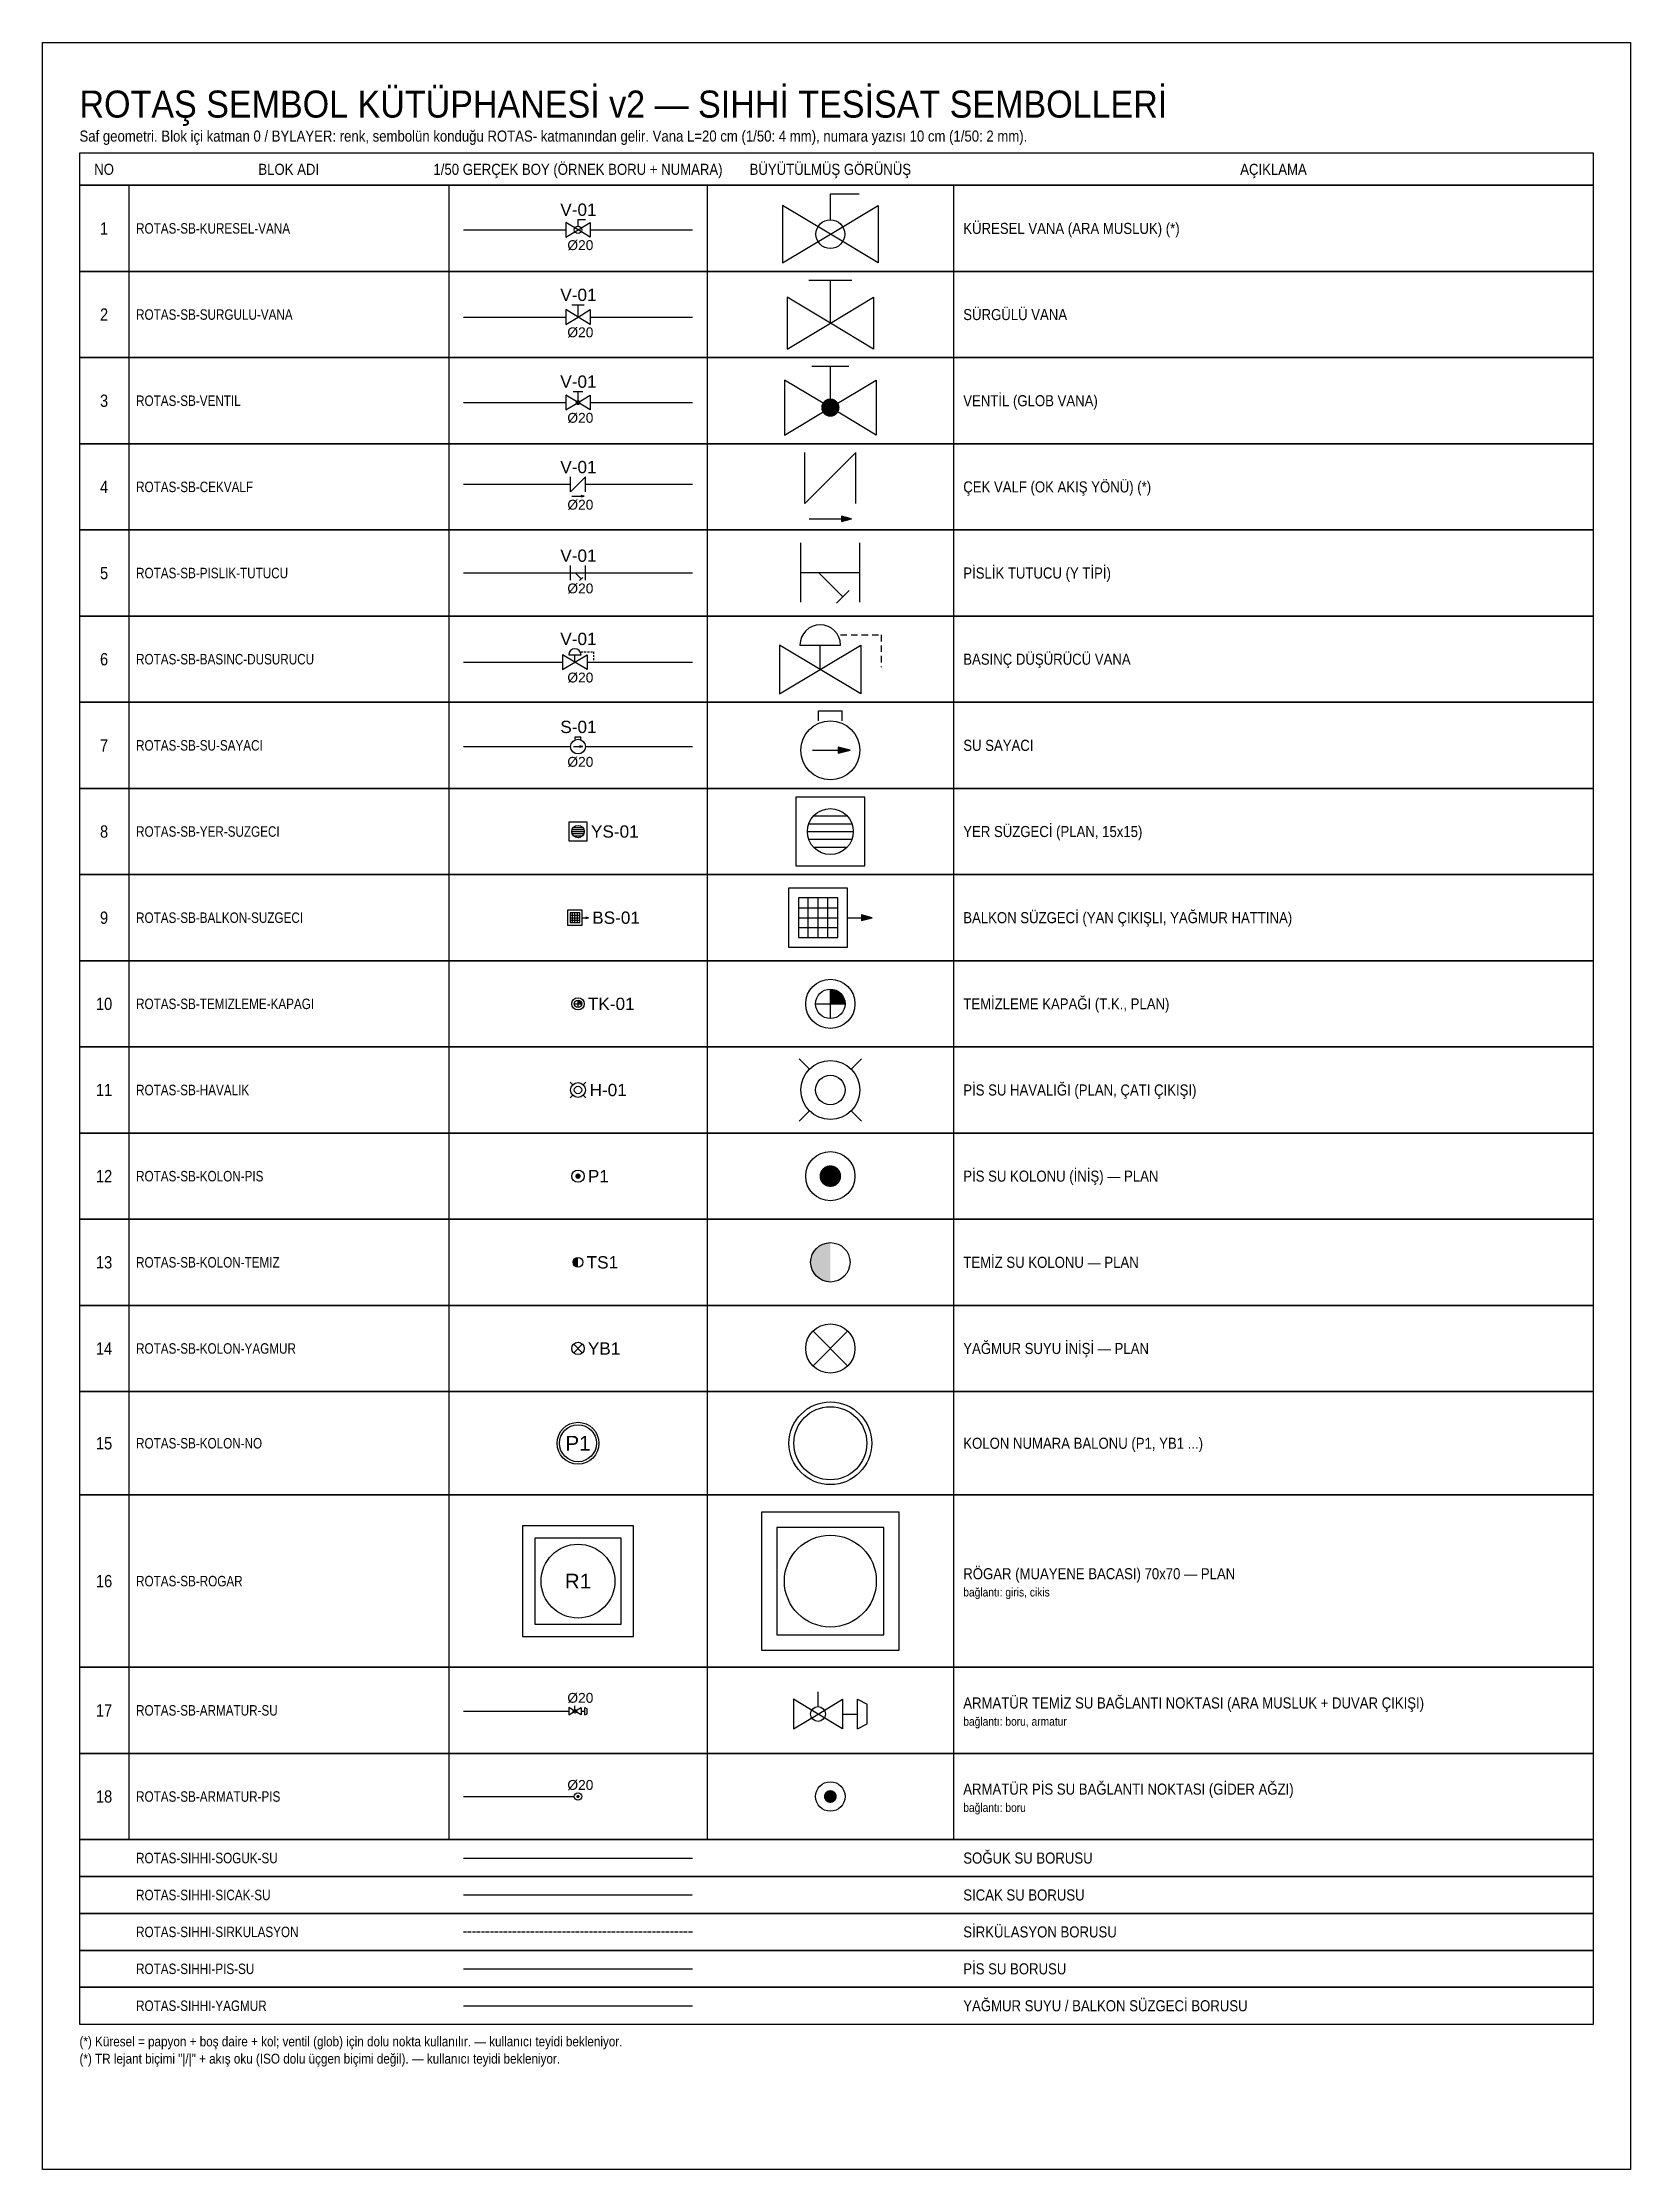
# Model space of a CAD drawing. Header units: centimetres. Extents: x -30 to 10455, y -1638 to 90.
# Drawn here: x -30 to 1260, y -1638 to 90 of the extents above; entities that cross this region are included whole.
import ezdxf
from ezdxf.enums import TextEntityAlignment as Align

# ---------------------------------------------------------------- set-up
doc = ezdxf.new("R2010")
doc.units = ezdxf.units.CM
doc.linetypes.add('DASHDOT', pattern=[3.556, 2.54, -0.508, 0, -0.508])
doc.linetypes.add('DASHED', pattern=[1.524, 1.27, -0.254])
for name, color, linetype in [('ROTAS-LEJANT-BASLIK', 5, 'Continuous'), ('ROTAS-LEJANT-CERCEVE', 8, 'Continuous'), ('ROTAS-LEJANT-YAZI', 7, 'Continuous'), ('ROTAS-PAFTA', 8, 'Continuous'), ('ROTAS-SEMBOL-CAP', 3, 'Continuous'), ('ROTAS-SEMBOL-NO', 3, 'Continuous'), ('ROTAS-SIHHI-PIS-SU', 6, 'Continuous'), ('ROTAS-SIHHI-SEMBOL', 5, 'Continuous'), ('ROTAS-SIHHI-SICAK-SU', 1, 'DASHED'), ('ROTAS-SIHHI-SIRKULASYON', 31, 'DASHDOT'), ('ROTAS-SIHHI-SOGUK-SU', 5, 'Continuous'), ('ROTAS-SIHHI-YAGMUR', 3, 'Continuous')]:
    doc.layers.add(name, color=color, linetype=linetype)
doc.styles.add('ROTAS', font='arial.ttf')

msp = doc.modelspace()

# ---------------------------------------------------------------- texts
at = {"layer": 'ROTAS-LEJANT-BASLIK', "style": 'ROTAS', "width": 0.9}
msp.add_text('ROTAŞ SEMBOL KÜTÜPHANESİ v2 — SIHHİ TESİSAT SEMBOLLERİ', height=22, dxfattribs=at).set_placement((0, 40), align=Align.MIDDLE_LEFT)
at = {"layer": 'ROTAS-LEJANT-YAZI', "style": 'ROTAS'}
for s, height, width, p in [('Saf geometri. Blok içi katman 0 / BYLAYER: renk, sembolün konduğu ROTAS- katmanından gelir. Vana L=20 cm (1/50: 4 mm), numara yazısı 10 cm (1/50: 2 mm).', 9, 0.85, (0, 14)), ('ROTAS-SB-KURESEL-VANA', 8.5, 0.8, (46, -61)), ('KÜRESEL VANA (ARA MUSLUK) (*)', 9, 0.85, (718, -61)), ('ROTAS-SB-SURGULU-VANA', 8.5, 0.8, (46, -131)), ('SÜRGÜLÜ VANA', 9, 0.85, (718, -131)), ('ROTAS-SB-VENTIL', 8.5, 0.8, (46, -201)), ('VENTİL (GLOB VANA)', 9, 0.85, (718, -201)), ('ROTAS-SB-CEKVALF', 8.5, 0.8, (46, -271)), ('ÇEK VALF (OK AKIŞ YÖNÜ) (*)', 9, 0.85, (718, -271)), ('ROTAS-SB-PISLIK-TUTUCU', 8.5, 0.8, (46, -341)), ('PİSLİK TUTUCU (Y TİPİ)', 9, 0.85, (718, -341)), ('ROTAS-SB-BASINC-DUSURUCU', 8.5, 0.8, (46, -411)), ('BASINÇ DÜŞÜRÜCÜ VANA', 9, 0.85, (718, -411)), ('ROTAS-SB-SU-SAYACI', 8.5, 0.8, (46, -481)), ('SU SAYACI', 9, 0.85, (718, -481)), ('ROTAS-SB-YER-SUZGECI', 8.5, 0.8, (46, -551)), ('YER SÜZGECİ (PLAN, 15x15)', 9, 0.85, (718, -551)), ('ROTAS-SB-BALKON-SUZGECI', 8.5, 0.8, (46, -621)), ('BALKON SÜZGECİ (YAN ÇIKIŞLI, YAĞMUR HATTINA)', 9, 0.85, (718, -621)), ('ROTAS-SB-TEMIZLEME-KAPAGI', 8.5, 0.8, (46, -691)), ('TEMİZLEME KAPAĞI (T.K., PLAN)', 9, 0.85, (718, -691)), ('ROTAS-SB-HAVALIK', 8.5, 0.8, (46, -761)), ('PİS SU HAVALIĞI (PLAN, ÇATI ÇIKIŞI)', 9, 0.85, (718, -761)), ('ROTAS-SB-KOLON-PIS', 8.5, 0.8, (46, -831)), ('PİS SU KOLONU (İNİŞ) — PLAN', 9, 0.85, (718, -831)), ('ROTAS-SB-KOLON-TEMIZ', 8.5, 0.8, (46, -901)), ('TEMİZ SU KOLONU — PLAN', 9, 0.85, (718, -901)), ('ROTAS-SB-KOLON-YAGMUR', 8.5, 0.8, (46, -971)), ('YAĞMUR SUYU İNİŞİ — PLAN', 9, 0.85, (718, -971)), ('ROTAS-SB-KOLON-NO', 8.5, 0.8, (46, -1048)), ('KOLON NUMARA BALONU (P1, YB1 ...)', 9, 0.85, (718, -1048)), ('ROTAS-SB-ROGAR', 8.5, 0.8, (46, -1160)), ('RÖGAR (MUAYENE BACASI) 70x70 — PLAN', 9, 0.85, (718, -1154)), ('bağlantı: giris, cikis', 7, 0.85, (718, -1169)), ('ROTAS-SB-ARMATUR-SU', 8.5, 0.8, (46, -1265)), ('ARMATÜR TEMİZ SU BAĞLANTI NOKTASI (ARA MUSLUK + DUVAR ÇIKIŞI)', 9, 0.85, (718, -1259)), ('bağlantı: boru, armatur', 7, 0.85, (718, -1274)), ('ARMATÜR PİS SU BAĞLANTI NOKTASI (GİDER AĞZI)', 9, 0.85, (718, -1329)), ('ROTAS-SB-ARMATUR-PIS', 8.5, 0.8, (46, -1335)), ('bağlantı: boru', 7, 0.85, (718, -1344)), ('ROTAS-SIHHI-SOGUK-SU', 8.5, 0.8, (46, -1385)), ('SOĞUK SU BORUSU', 9, 0.85, (718, -1385)), ('ROTAS-SIHHI-SICAK-SU', 8.5, 0.8, (46, -1415)), ('SICAK SU BORUSU', 9, 0.85, (718, -1415)), ('ROTAS-SIHHI-SIRKULASYON', 8.5, 0.8, (46, -1445)), ('SİRKÜLASYON BORUSU', 9, 0.85, (718, -1445)), ('PİS SU BORUSU', 9, 0.85, (718, -1475)), ('ROTAS-SIHHI-PIS-SU', 8.5, 0.8, (46, -1475)), ('ROTAS-SIHHI-YAGMUR', 8.5, 0.8, (46, -1505)), ('YAĞMUR SUYU / BALKON SÜZGECİ BORUSU', 9, 0.85, (718, -1505)), ('(*) Küresel = papyon + boş daire + kol; ventil (glob) için dolu nokta kullanılır. — kullanıcı teyidi bekleniyor.', 8, 0.85, (0, -1534)), ('(*) TR lejant biçimi "|/|" + akış oku (ISO dolu üçgen biçimi değil). — kullanıcı teyidi bekleniyor.', 8, 0.85, (0, -1548))]:
    msp.add_text(s, height=height, dxfattribs=dict(at, width=width)).set_placement(p, align=Align.MIDDLE_LEFT)
at = {"layer": 'ROTAS-LEJANT-YAZI', "style": 'ROTAS', "width": 0.85}
for s, height, p in [('NO', 9, (20, -13)), ('BLOK ADI', 9, (170, -13)), ('1/50 GERÇEK BOY (ÖRNEK BORU + NUMARA)', 9, (405, -13)), ('BÜYÜTÜLMÜŞ GÖRÜNÜŞ', 9, (610, -13)), ('AÇIKLAMA', 9, (970, -13)), ('1', 10, (20, -61)), ('2', 10, (20, -131)), ('3', 10, (20, -201)), ('4', 10, (20, -271)), ('5', 10, (20, -341)), ('6', 10, (20, -411)), ('7', 10, (20, -481)), ('8', 10, (20, -551)), ('9', 10, (20, -621)), ('10', 10, (20, -691)), ('11', 10, (20, -761)), ('12', 10, (20, -831)), ('13', 10, (20, -901)), ('14', 10, (20, -971)), ('15', 10, (20, -1048)), ('16', 10, (20, -1160)), ('17', 10, (20, -1265)), ('18', 10, (20, -1335))]:
    msp.add_text(s, height=height, dxfattribs=at).set_placement(p, align=Align.MIDDLE_CENTER)

# ---------------------------------------------------------------- blocks, each defined once
blk = doc.blocks.new('ROTAS-SB-KURESEL-VANA')
for p, q in [((0, 3), (0, 8.4)), ((0, 8.4), (6, 8.4))]:
    blk.add_line(p, q)
for points in [[(-10, 6), (-10, -6), (0, 0)], [(10, 6), (10, -6), (0, 0)]]:
    blk.add_lwpolyline(points, close=True)
blk.add_circle((0, 0), 3)
at = {"style": 'ROTAS'}
for tag, p, height in [('NO', (12, 2.2), 10), ('CAP', (12, -9.8), 8)]:
    blk.add_attdef(tag, p, '', height=height, dxfattribs=at)
blk = doc.blocks.new('ROTAS-SB-SURGULU-VANA')
for p, q in [((-5, 10), (5, 10)), ((0, 0), (0, 10))]:
    blk.add_line(p, q)
for points in [[(-10, 6), (-10, -6), (0, 0)], [(10, 6), (10, -6), (0, 0)]]:
    blk.add_lwpolyline(points, close=True)
at = {"style": 'ROTAS'}
for tag, p, height in [('NO', (12, 3), 10), ('CAP', (12, -9), 8)]:
    blk.add_attdef(tag, p, '', height=height, dxfattribs=at)
blk = doc.blocks.new('ROTAS-SB-VENTIL')
h = blk.add_hatch(color=256)
h.dxf.hatch_style = 1
h.paths.add_polyline_path([(2, 0), (1.93, 0.52), (1.73, 1), (1.41, 1.41), (1, 1.73), (0.52, 1.93), (0, 2), (-0.52, 1.93), (-1, 1.73), (-1.41, 1.41), (-1.73, 1), (-1.93, 0.52), (-2, 0), (-1.93, -0.52), (-1.73, -1), (-1.41, -1.41), (-1, -1.73), (-0.52, -1.93), (0, -2), (0.52, -1.93), (1, -1.73), (1.41, -1.41), (1.73, -1), (1.93, -0.52)])
for p, q in [((-4, 9), (4, 9)), ((0, 2), (0, 9))]:
    blk.add_line(p, q)
for points in [[(-10, 6), (-10, -6), (0, 0)], [(10, 6), (10, -6), (0, 0)]]:
    blk.add_lwpolyline(points, close=True)
at = {"style": 'ROTAS'}
for tag, p, height in [('NO', (12, 2.5), 10), ('CAP', (12, -9.5), 8)]:
    blk.add_attdef(tag, p, '', height=height, dxfattribs=at)
blk = doc.blocks.new('ROTAS-SB-CEKVALF')
h = blk.add_hatch(color=256)
h.dxf.hatch_style = 1
h.paths.add_polyline_path([(5, -9.6), (2.6, -9), (2.6, -10.2)])
for p, q in [((-6, -6), (-6, 6)), ((-6, -6), (6, 6)), ((6, -6), (6, 6)), ((-5, -9.6), (5, -9.6))]:
    blk.add_line(p, q)
blk.add_lwpolyline([(5, -9.6), (2.6, -9), (2.6, -10.2)], close=True)
at = {"style": 'ROTAS'}
for tag, p, height in [('NO', (8, -1.1), 10), ('CAP', (8, -13.1), 8)]:
    blk.add_attdef(tag, p, '', height=height, dxfattribs=at)
blk = doc.blocks.new('ROTAS-SB-PISLIK-TUTUCU')
for p, q in [((-6, -6), (-6, 6)), ((6, -6), (6, 6)), ((-6, 0), (6, 0)), ((-2.4, 0), (2.55, -4.95)), ((1.28, -6.22), (3.82, -3.68))]:
    blk.add_line(p, q)
at = {"style": 'ROTAS'}
for tag, p, height in [('NO', (8, 0.89), 10), ('CAP', (8, -11.11), 8)]:
    blk.add_attdef(tag, p, '', height=height, dxfattribs=at)
blk = doc.blocks.new('ROTAS-SB-BASINC-DUSURUCU')
for p, q in [((-5, 6), (5, 6)), ((0, 0), (0, 6)), ((5, 8.5), (6.6, 8.5)), ((7.6, 8.5), (9.2, 8.5)), ((10.2, 8.5), (11.8, 8.5)), ((12.8, 8.5), (14.4, 8.5)), ((15, 8.5), (15, 6.9)), ((15, 5.9), (15, 4.3)), ((15, 3.3), (15, 1.7)), ((15, 0.7), (15, 0.5))]:
    blk.add_line(p, q)
for points in [[(-10, 6), (-10, -6), (0, 0)], [(10, 6), (10, -6), (0, 0)]]:
    blk.add_lwpolyline(points, close=True)
blk.add_arc((0, 6), 5, 0, 180)
at = {"style": 'ROTAS'}
for tag, p, height in [('NO', (17, 3.5), 10), ('CAP', (17, -8.5), 8)]:
    blk.add_attdef(tag, p, '', height=height, dxfattribs=at)
blk = doc.blocks.new('ROTAS-SB-SU-SAYACI')
h = blk.add_hatch(color=256)
h.dxf.hatch_style = 1
h.paths.add_polyline_path([(4, 0), (1.6, 0.6), (1.6, -0.6)])
for p, q in [((-2.4, 6), (-2.4, 8)), ((-2.4, 8), (2.4, 8)), ((2.4, 6), (2.4, 8)), ((-3.6, 0), (4, 0))]:
    blk.add_line(p, q)
blk.add_lwpolyline([(4, 0), (1.6, 0.6), (1.6, -0.6)], close=True)
blk.add_circle((0, 0), 6)
at = {"style": 'ROTAS'}
for tag, p, height in [('NO', (8, 2), 10), ('CAP', (8, -10), 8)]:
    blk.add_attdef(tag, p, '', height=height, dxfattribs=at)
blk = doc.blocks.new('ROTAS-SB-YER-SUZGECI')
for p, q in [((-5, 0), (5, 0)), ((-4.7, 1.7), (4.7, 1.7)), ((-3.67, 3.4), (3.67, 3.4)), ((-4.7, -1.7), (4.7, -1.7)), ((-3.67, -3.4), (3.67, -3.4))]:
    blk.add_line(p, q)
blk.add_lwpolyline([(-7.5, -7.5), (7.5, -7.5), (7.5, 7.5), (-7.5, 7.5)], close=True)
blk.add_circle((0, 0), 5)
at = {"style": 'ROTAS'}
for tag, p, height in [('NO', (9.5, 1), 10), ('CAP', (9.5, -11), 8)]:
    blk.add_attdef(tag, p, '', height=height, dxfattribs=at)
blk = doc.blocks.new('ROTAS-SB-BALKON-SUZGECI')
h = blk.add_hatch(color=256)
h.dxf.hatch_style = 1
h.paths.add_polyline_path([(11, 0), (8.8, 0.55), (8.8, -0.55)])
for p, q in [((-4, 2), (4, 2)), ((-4, 0), (4, 0)), ((-2, -4), (-2, 4)), ((0, -4), (0, 4)), ((2, -4), (2, 4)), ((6, 0), (11, 0)), ((-4, -2), (4, -2))]:
    blk.add_line(p, q)
for points in [[(-6, -6), (6, -6), (6, 6), (-6, 6)], [(-4, -4), (4, -4), (4, 4), (-4, 4)], [(11, 0), (8.8, 0.55), (8.8, -0.55)]]:
    blk.add_lwpolyline(points, close=True)
at = {"style": 'ROTAS'}
for tag, p, height in [('NO', (13, 1), 10), ('CAP', (13, -11), 8)]:
    blk.add_attdef(tag, p, '', height=height, dxfattribs=at)
blk = doc.blocks.new('ROTAS-SB-TEMIZLEME-KAPAGI')
h = blk.add_hatch(color=256)
h.dxf.hatch_style = 1
h.paths.add_polyline_path([(0, 0), (3, 0), (2.95, 0.52), (2.82, 1.03), (2.6, 1.5), (2.3, 1.93), (1.93, 2.3), (1.5, 2.6), (1.03, 2.82), (0.52, 2.95), (0, 3)])
for p, q in [((-3, 0), (3, 0)), ((0, -3), (0, 3))]:
    blk.add_line(p, q)
for radius in [5, 3]:
    blk.add_circle((0, 0), radius)
at = {"style": 'ROTAS'}
for tag, p, height in [('NO', (7, 1), 10), ('CAP', (7, -11), 8)]:
    blk.add_attdef(tag, p, '', height=height, dxfattribs=at)
blk = doc.blocks.new('ROTAS-SB-HAVALIK')
for p, q in [((-4.24, 4.24), (-6.36, 6.36)), ((4.24, 4.24), (6.36, 6.36)), ((-4.24, -4.24), (-6.36, -6.36)), ((4.24, -4.24), (6.36, -6.36))]:
    blk.add_line(p, q)
for radius in [6, 3]:
    blk.add_circle((0, 0), radius)
at = {"style": 'ROTAS'}
for tag, p, height in [('NO', (8.36, 1), 10), ('CAP', (8.36, -11), 8)]:
    blk.add_attdef(tag, p, '', height=height, dxfattribs=at)
blk = doc.blocks.new('ROTAS-SB-KOLON-PIS')
h = blk.add_hatch(color=256)
h.dxf.hatch_style = 1
h.paths.add_polyline_path([(2.2, 0), (2.13, 0.57), (1.91, 1.1), (1.56, 1.56), (1.1, 1.91), (0.57, 2.13), (0, 2.2), (-0.57, 2.13), (-1.1, 1.91), (-1.56, 1.56), (-1.91, 1.1), (-2.13, 0.57), (-2.2, 0), (-2.13, -0.57), (-1.91, -1.1), (-1.56, -1.56), (-1.1, -1.91), (-0.57, -2.13), (0, -2.2), (0.57, -2.13), (1.1, -1.91), (1.56, -1.56), (1.91, -1.1), (2.13, -0.57)])
blk.add_circle((0, 0), 5)
at = {"style": 'ROTAS'}
for tag, p, height in [('NO', (7, 1), 10), ('CAP', (7, -11), 8)]:
    blk.add_attdef(tag, p, '', height=height, dxfattribs=at)
blk = doc.blocks.new('ROTAS-SB-KOLON-TEMIZ')
h = blk.add_hatch(color=256)
h.dxf.hatch_style = 1
h.paths.add_polyline_path([(0, 0), (0, 4), (-1.04, 3.86), (-2, 3.46), (-2.83, 2.83), (-3.46, 2), (-3.86, 1.04), (-4, 0), (-3.86, -1.04), (-3.46, -2), (-2.83, -2.83), (-2, -3.46), (-1.04, -3.86), (0, -4)])
blk.add_circle((0, 0), 4)
at = {"style": 'ROTAS'}
for tag, p, height in [('NO', (6, 1), 10), ('CAP', (6, -11), 8)]:
    blk.add_attdef(tag, p, '', height=height, dxfattribs=at)
blk = doc.blocks.new('ROTAS-SB-KOLON-YAGMUR')
for p, q in [((-3.5, -3.5), (3.5, 3.5)), ((-3.5, 3.5), (3.5, -3.5))]:
    blk.add_line(p, q)
blk.add_circle((0, 0), 5)
at = {"style": 'ROTAS'}
for tag, p, height in [('NO', (7, 1), 10), ('CAP', (7, -11), 8)]:
    blk.add_attdef(tag, p, '', height=height, dxfattribs=at)
blk = doc.blocks.new('ROTAS-SB-KOLON-NO')
for radius in [17, 15]:
    blk.add_circle((0, 0), radius)
at = {"style": 'ROTAS'}
for tag, p, height in [('NO', (19, 1), 10), ('CAP', (19, -11), 8)]:
    blk.add_attdef(tag, p, '', height=height, dxfattribs=at)
blk = doc.blocks.new('ROTAS-SB-ROGAR')
for points in [[(-45, -45), (45, -45), (45, 45), (-45, 45)], [(-35, -35), (35, -35), (35, 35), (-35, 35)]]:
    blk.add_lwpolyline(points, close=True)
blk.add_circle((0, 0), 30)
at = {"style": 'ROTAS'}
for tag, p, height in [('NO', (47, 1), 10), ('CAP', (47, -11), 8)]:
    blk.add_attdef(tag, p, '', height=height, dxfattribs=at)
blk = doc.blocks.new('ROTAS-SB-ARMATUR-SU')
for p, q in [((-5, 1.5), (-5, 4.5)), ((0, 0), (3, 0)), ((3, -3), (3, 3)), ((3, 3), (5, 2)), ((5, -2), (5, 2)), ((3, -3), (5, -2))]:
    blk.add_line(p, q)
for points in [[(-10, 3), (-10, -3), (-5, 0)], [(0, 3), (0, -3), (-5, 0)]]:
    blk.add_lwpolyline(points, close=True)
blk.add_circle((-5, 0), 1.5)
at = {"style": 'ROTAS'}
for tag, p, height in [('NO', (7, 1.75), 10), ('CAP', (7, -10.25), 8)]:
    blk.add_attdef(tag, p, '', height=height, dxfattribs=at)
blk = doc.blocks.new('ROTAS-SB-ARMATUR-PIS')
h = blk.add_hatch(color=256)
h.dxf.hatch_style = 1
h.paths.add_polyline_path([(1.3, 0), (1.26, 0.34), (1.13, 0.65), (0.92, 0.92), (0.65, 1.13), (0.34, 1.26), (0, 1.3), (-0.34, 1.26), (-0.65, 1.13), (-0.92, 0.92), (-1.13, 0.65), (-1.26, 0.34), (-1.3, 0), (-1.26, -0.34), (-1.13, -0.65), (-0.92, -0.92), (-0.65, -1.13), (-0.34, -1.26), (0, -1.3), (0.34, -1.26), (0.65, -1.13), (0.92, -0.92), (1.13, -0.65), (1.26, -0.34)])
blk.add_circle((0, 0), 3)
at = {"style": 'ROTAS'}
for tag, p, height in [('NO', (5, 1), 10), ('CAP', (5, -11), 8)]:
    blk.add_attdef(tag, p, '', height=height, dxfattribs=at)

# ---------------------------------------------------------------- linework, layer by layer
at = {"layer": 'ROTAS-LEJANT-CERCEVE'}
for p, q in [((40, -26), (40, -96)), ((300, -26), (300, -96)), ((510, -26), (510, -96)), ((710, -26), (710, -96)), ((40, -96), (40, -166)), ((300, -96), (300, -166)), ((510, -96), (510, -166)), ((710, -96), (710, -166)), ((40, -166), (40, -236)), ((300, -166), (300, -236)), ((510, -166), (510, -236)), ((710, -166), (710, -236)), ((40, -236), (40, -306)), ((300, -236), (300, -306)), ((510, -236), (510, -306)), ((710, -236), (710, -306)), ((40, -306), (40, -376)), ((300, -306), (300, -376)), ((510, -306), (510, -376)), ((710, -306), (710, -376)), ((40, -376), (40, -446)), ((300, -376), (300, -446)), ((510, -376), (510, -446)), ((710, -376), (710, -446)), ((40, -446), (40, -516)), ((300, -446), (300, -516)), ((510, -446), (510, -516)), ((710, -446), (710, -516)), ((40, -516), (40, -586)), ((300, -516), (300, -586)), ((510, -516), (510, -586)), ((710, -516), (710, -586)), ((40, -586), (40, -656)), ((300, -586), (300, -656)), ((510, -586), (510, -656)), ((710, -586), (710, -656)), ((40, -656), (40, -726)), ((300, -656), (300, -726)), ((510, -656), (510, -726)), ((710, -656), (710, -726)), ((40, -726), (40, -796)), ((300, -726), (300, -796)), ((510, -726), (510, -796)), ((710, -726), (710, -796)), ((40, -796), (40, -866)), ((300, -796), (300, -866)), ((510, -796), (510, -866)), ((710, -796), (710, -866)), ((40, -866), (40, -936)), ((300, -866), (300, -936)), ((510, -866), (510, -936)), ((710, -866), (710, -936)), ((40, -936), (40, -1006)), ((300, -936), (300, -1006)), ((510, -936), (510, -1006)), ((710, -936), (710, -1006)), ((40, -1006), (40, -1090)), ((300, -1006), (300, -1090)), ((510, -1006), (510, -1090)), ((710, -1006), (710, -1090)), ((40, -1090), (40, -1230)), ((300, -1090), (300, -1230)), ((510, -1090), (510, -1230)), ((710, -1090), (710, -1230)), ((40, -1230), (40, -1300)), ((300, -1230), (300, -1300)), ((510, -1230), (510, -1300)), ((710, -1230), (710, -1300)), ((40, -1300), (40, -1370)), ((300, -1300), (300, -1370)), ((510, -1300), (510, -1370)), ((710, -1300), (710, -1370))]:
    msp.add_line(p, q, dxfattribs=at)
for points in [[(0, -26), (1230, -26), (1230, 0), (0, 0)], [(0, -96), (1230, -96), (1230, -26), (0, -26)], [(0, -166), (1230, -166), (1230, -96), (0, -96)], [(0, -236), (1230, -236), (1230, -166), (0, -166)], [(0, -306), (1230, -306), (1230, -236), (0, -236)], [(0, -376), (1230, -376), (1230, -306), (0, -306)], [(0, -446), (1230, -446), (1230, -376), (0, -376)], [(0, -516), (1230, -516), (1230, -446), (0, -446)], [(0, -586), (1230, -586), (1230, -516), (0, -516)], [(0, -656), (1230, -656), (1230, -586), (0, -586)], [(0, -726), (1230, -726), (1230, -656), (0, -656)], [(0, -796), (1230, -796), (1230, -726), (0, -726)], [(0, -866), (1230, -866), (1230, -796), (0, -796)], [(0, -936), (1230, -936), (1230, -866), (0, -866)], [(0, -1006), (1230, -1006), (1230, -936), (0, -936)], [(0, -1090), (1230, -1090), (1230, -1006), (0, -1006)], [(0, -1230), (1230, -1230), (1230, -1090), (0, -1090)], [(0, -1300), (1230, -1300), (1230, -1230), (0, -1230)], [(0, -1370), (1230, -1370), (1230, -1300), (0, -1300)], [(0, -1400), (1230, -1400), (1230, -1370), (0, -1370)], [(0, -1430), (1230, -1430), (1230, -1400), (0, -1400)], [(0, -1460), (1230, -1460), (1230, -1430), (0, -1430)], [(0, -1490), (1230, -1490), (1230, -1460), (0, -1460)], [(0, -1520), (1230, -1520), (1230, -1490), (0, -1490)]]:
    msp.add_lwpolyline(points, close=True, dxfattribs=at)
at = {"layer": 'ROTAS-PAFTA'}
msp.add_lwpolyline([(-30, 90), (1260, 90), (1260, -1638), (-30, -1638)], close=True, dxfattribs=at)
at = {"layer": 'ROTAS-SIHHI-PIS-SU'}
msp.add_line((312, -1475), (498, -1475), dxfattribs=at)
at = {"layer": 'ROTAS-SIHHI-SICAK-SU'}
msp.add_line((312, -1415), (498, -1415), dxfattribs=at)
at = {"layer": 'ROTAS-SIHHI-SIRKULASYON'}
msp.add_line((312, -1445), (498, -1445), dxfattribs=at)
at = {"layer": 'ROTAS-SIHHI-SOGUK-SU'}
for p, q in [((312, -62.2), (395, -62.2)), ((415, -62.2), (498, -62.2)), ((312, -133), (395, -133)), ((415, -133), (498, -133)), ((312, -202.5), (395, -202.5)), ((415, -202.5), (498, -202.5)), ((312, -268.9), (399, -268.9)), ((411, -268.9), (498, -268.9)), ((312, -340.89), (399, -340.89)), ((411, -340.89), (498, -340.89)), ((312, -413.5), (392.5, -413.5)), ((412.5, -413.5), (498, -413.5)), ((312, -482), (399, -482)), ((411, -482), (498, -482)), ((312, -1265.75), (397.5, -1265.75)), ((312, -1335), (402, -1335)), ((312, -1385), (498, -1385))]:
    msp.add_line(p, q, dxfattribs=at)
at = {"layer": 'ROTAS-SIHHI-YAGMUR'}
msp.add_line((312, -1505), (498, -1505), dxfattribs=at)

# ---------------------------------------------------------------- block references
at = {"layer": 'ROTAS-SIHHI-SEMBOL'}
for name, p, xscale, yscale in [('ROTAS-SB-KURESEL-VANA', (610, -65.67), 3.888888888888889, 3.888888888888889), ('ROTAS-SB-SURGULU-VANA', (610, -138), 3.5, 3.5), ('ROTAS-SB-VENTIL', (610, -206.6), 3.7333333333333334, 3.7333333333333334), ('ROTAS-SB-CEKVALF', (610, -263.74), 3.4567901234567904, 3.4567901234567904), ('ROTAS-SB-PISLIK-TUTUCU', (610, -340.55), 4, 4), ('ROTAS-SB-BASINC-DUSURUCU', (601.76, -419.24), 3.2941176470588234, 3.2941176470588234), ('ROTAS-SB-SU-SAYACI', (610, -485), 4, 4), ('ROTAS-SB-YER-SUZGECI', (610, -551), 3.7333333333333334, 3.7333333333333334), ('ROTAS-SB-BALKON-SUZGECI', (600, -621), 4, 4), ('ROTAS-SB-TEMIZLEME-KAPAGI', (610, -691), 4, 4), ('ROTAS-SB-HAVALIK', (610, -761), 4, 4), ('ROTAS-SB-KOLON-PIS', (610, -831), 4, 4), ('ROTAS-SB-KOLON-TEMIZ', (610, -901), 4, 4), ('ROTAS-SB-KOLON-YAGMUR', (610, -971), 4, 4), ('ROTAS-SB-KOLON-NO', (610, -1048), 1.9764705882352942, 1.9764705882352942), ('ROTAS-SB-ROGAR', (610, -1160), 1.2444444444444445, 1.2444444444444445), ('ROTAS-SB-ARMATUR-SU', (620, -1268), 4, 4), ('ROTAS-SB-ARMATUR-PIS', (610, -1335), 4, 4)]:
    msp.add_blockref(name, p, dxfattribs=dict(at, xscale=xscale, yscale=yscale))
ref = msp.add_blockref('ROTAS-SB-KURESEL-VANA', (405, -62.2), dxfattribs=at)
ref.add_attrib('NO', 'V-01', (390.6, -50.8), dxfattribs={"layer": 'ROTAS-SEMBOL-NO', "height": 10, "style": 'ROTAS'})
ref.add_attrib('CAP', 'Ø20', (396.36, -78.6), dxfattribs={"layer": 'ROTAS-SEMBOL-CAP', "height": 8, "style": 'ROTAS'})
ref = msp.add_blockref('ROTAS-SB-SURGULU-VANA', (405, -133), dxfattribs=at)
ref.add_attrib('NO', 'V-01', (390.6, -120), dxfattribs={"layer": 'ROTAS-SEMBOL-NO', "height": 10, "style": 'ROTAS'})
ref.add_attrib('CAP', 'Ø20', (396.36, -149.4), dxfattribs={"layer": 'ROTAS-SEMBOL-CAP', "height": 8, "style": 'ROTAS'})
ref = msp.add_blockref('ROTAS-SB-VENTIL', (405, -202.5), dxfattribs=at)
ref.add_attrib('NO', 'V-01', (390.6, -190.5), dxfattribs={"layer": 'ROTAS-SEMBOL-NO', "height": 10, "style": 'ROTAS'})
ref.add_attrib('CAP', 'Ø20', (396.36, -218.9), dxfattribs={"layer": 'ROTAS-SEMBOL-CAP', "height": 8, "style": 'ROTAS'})
ref = msp.add_blockref('ROTAS-SB-CEKVALF', (405, -268.9), dxfattribs=at)
ref.add_attrib('NO', 'V-01', (390.6, -259.9), dxfattribs={"layer": 'ROTAS-SEMBOL-NO', "height": 10, "style": 'ROTAS'})
ref.add_attrib('CAP', 'Ø20', (396.36, -289.5), dxfattribs={"layer": 'ROTAS-SEMBOL-CAP', "height": 8, "style": 'ROTAS'})
ref = msp.add_blockref('ROTAS-SB-PISLIK-TUTUCU', (405, -340.89), dxfattribs=at)
ref.add_attrib('NO', 'V-01', (390.6, -331.89), dxfattribs={"layer": 'ROTAS-SEMBOL-NO', "height": 10, "style": 'ROTAS'})
ref.add_attrib('CAP', 'Ø20', (396.36, -357.51), dxfattribs={"layer": 'ROTAS-SEMBOL-CAP', "height": 8, "style": 'ROTAS'})
ref = msp.add_blockref('ROTAS-SB-BASINC-DUSURUCU', (402.5, -413.5), dxfattribs=at)
ref.add_attrib('NO', 'V-01', (390.6, -399.5), dxfattribs={"layer": 'ROTAS-SEMBOL-NO', "height": 10, "style": 'ROTAS'})
ref.add_attrib('CAP', 'Ø20', (396.36, -429.9), dxfattribs={"layer": 'ROTAS-SEMBOL-CAP', "height": 8, "style": 'ROTAS'})
ref = msp.add_blockref('ROTAS-SB-SU-SAYACI', (405, -482), dxfattribs=at)
ref.add_attrib('NO', 'S-01', (390.6, -471), dxfattribs={"layer": 'ROTAS-SEMBOL-NO', "height": 10, "style": 'ROTAS'})
ref.add_attrib('CAP', 'Ø20', (396.36, -498.4), dxfattribs={"layer": 'ROTAS-SEMBOL-CAP', "height": 8, "style": 'ROTAS'})
ref = msp.add_blockref('ROTAS-SB-YER-SUZGECI', (405, -551), dxfattribs=at)
ref.add_attrib('NO', 'YS-01', (415.5, -556), dxfattribs={"layer": 'ROTAS-SEMBOL-NO', "height": 10, "style": 'ROTAS'})
ref = msp.add_blockref('ROTAS-SB-BALKON-SUZGECI', (402.5, -621), dxfattribs=at)
ref.add_attrib('NO', 'BS-01', (416.5, -626), dxfattribs={"layer": 'ROTAS-SEMBOL-NO', "height": 10, "style": 'ROTAS'})
ref = msp.add_blockref('ROTAS-SB-TEMIZLEME-KAPAGI', (405, -691), dxfattribs=at)
ref.add_attrib('NO', 'TK-01', (413, -696), dxfattribs={"layer": 'ROTAS-SEMBOL-NO', "height": 10, "style": 'ROTAS'})
ref = msp.add_blockref('ROTAS-SB-HAVALIK', (405, -761), dxfattribs=at)
ref.add_attrib('NO', 'H-01', (414.36, -766), dxfattribs={"layer": 'ROTAS-SEMBOL-NO', "height": 10, "style": 'ROTAS'})
ref = msp.add_blockref('ROTAS-SB-KOLON-PIS', (405, -831), dxfattribs=at)
ref.add_attrib('NO', 'P1', (413, -836), dxfattribs={"layer": 'ROTAS-SEMBOL-NO', "height": 10, "style": 'ROTAS'})
ref = msp.add_blockref('ROTAS-SB-KOLON-TEMIZ', (405, -901), dxfattribs=at)
ref.add_attrib('NO', 'TS1', (412, -906), dxfattribs={"layer": 'ROTAS-SEMBOL-NO', "height": 10, "style": 'ROTAS'})
ref = msp.add_blockref('ROTAS-SB-KOLON-YAGMUR', (405, -971), dxfattribs=at)
ref.add_attrib('NO', 'YB1', (413, -976), dxfattribs={"layer": 'ROTAS-SEMBOL-NO', "height": 10, "style": 'ROTAS'})
ref = msp.add_blockref('ROTAS-SB-KOLON-NO', (405, -1048), dxfattribs=at)
ref.add_attrib('NO', 'P1', dxfattribs={"layer": 'ROTAS-SEMBOL-NO', "height": 12, "style": 'ROTAS'}).set_placement((405, -1048), align=Align.MIDDLE_CENTER)
ref = msp.add_blockref('ROTAS-SB-ROGAR', (405, -1160), dxfattribs=at)
ref.add_attrib('NO', 'R1', dxfattribs={"layer": 'ROTAS-SEMBOL-NO', "height": 12, "style": 'ROTAS'}).set_placement((405, -1160), align=Align.MIDDLE_CENTER)
ref = msp.add_blockref('ROTAS-SB-ARMATUR-SU', (407.5, -1265.75), dxfattribs=at)
ref.add_attrib('CAP', 'Ø20', (396.36, -1258.85), dxfattribs={"layer": 'ROTAS-SEMBOL-CAP', "height": 8, "style": 'ROTAS'})
ref = msp.add_blockref('ROTAS-SB-ARMATUR-PIS', (405, -1335), dxfattribs=at)
ref.add_attrib('CAP', 'Ø20', (396.36, -1329.6), dxfattribs={"layer": 'ROTAS-SEMBOL-CAP', "height": 8, "style": 'ROTAS'})

msp.set_redraw_order([(e.dxf.handle, doc.entitydb.next_handle()) for e in msp.query("TEXT MTEXT ATTDEF DIMENSION ARC_DIMENSION")])  # texts and dimensions are drawn at this point

doc.saveas('drawing.dxf')
